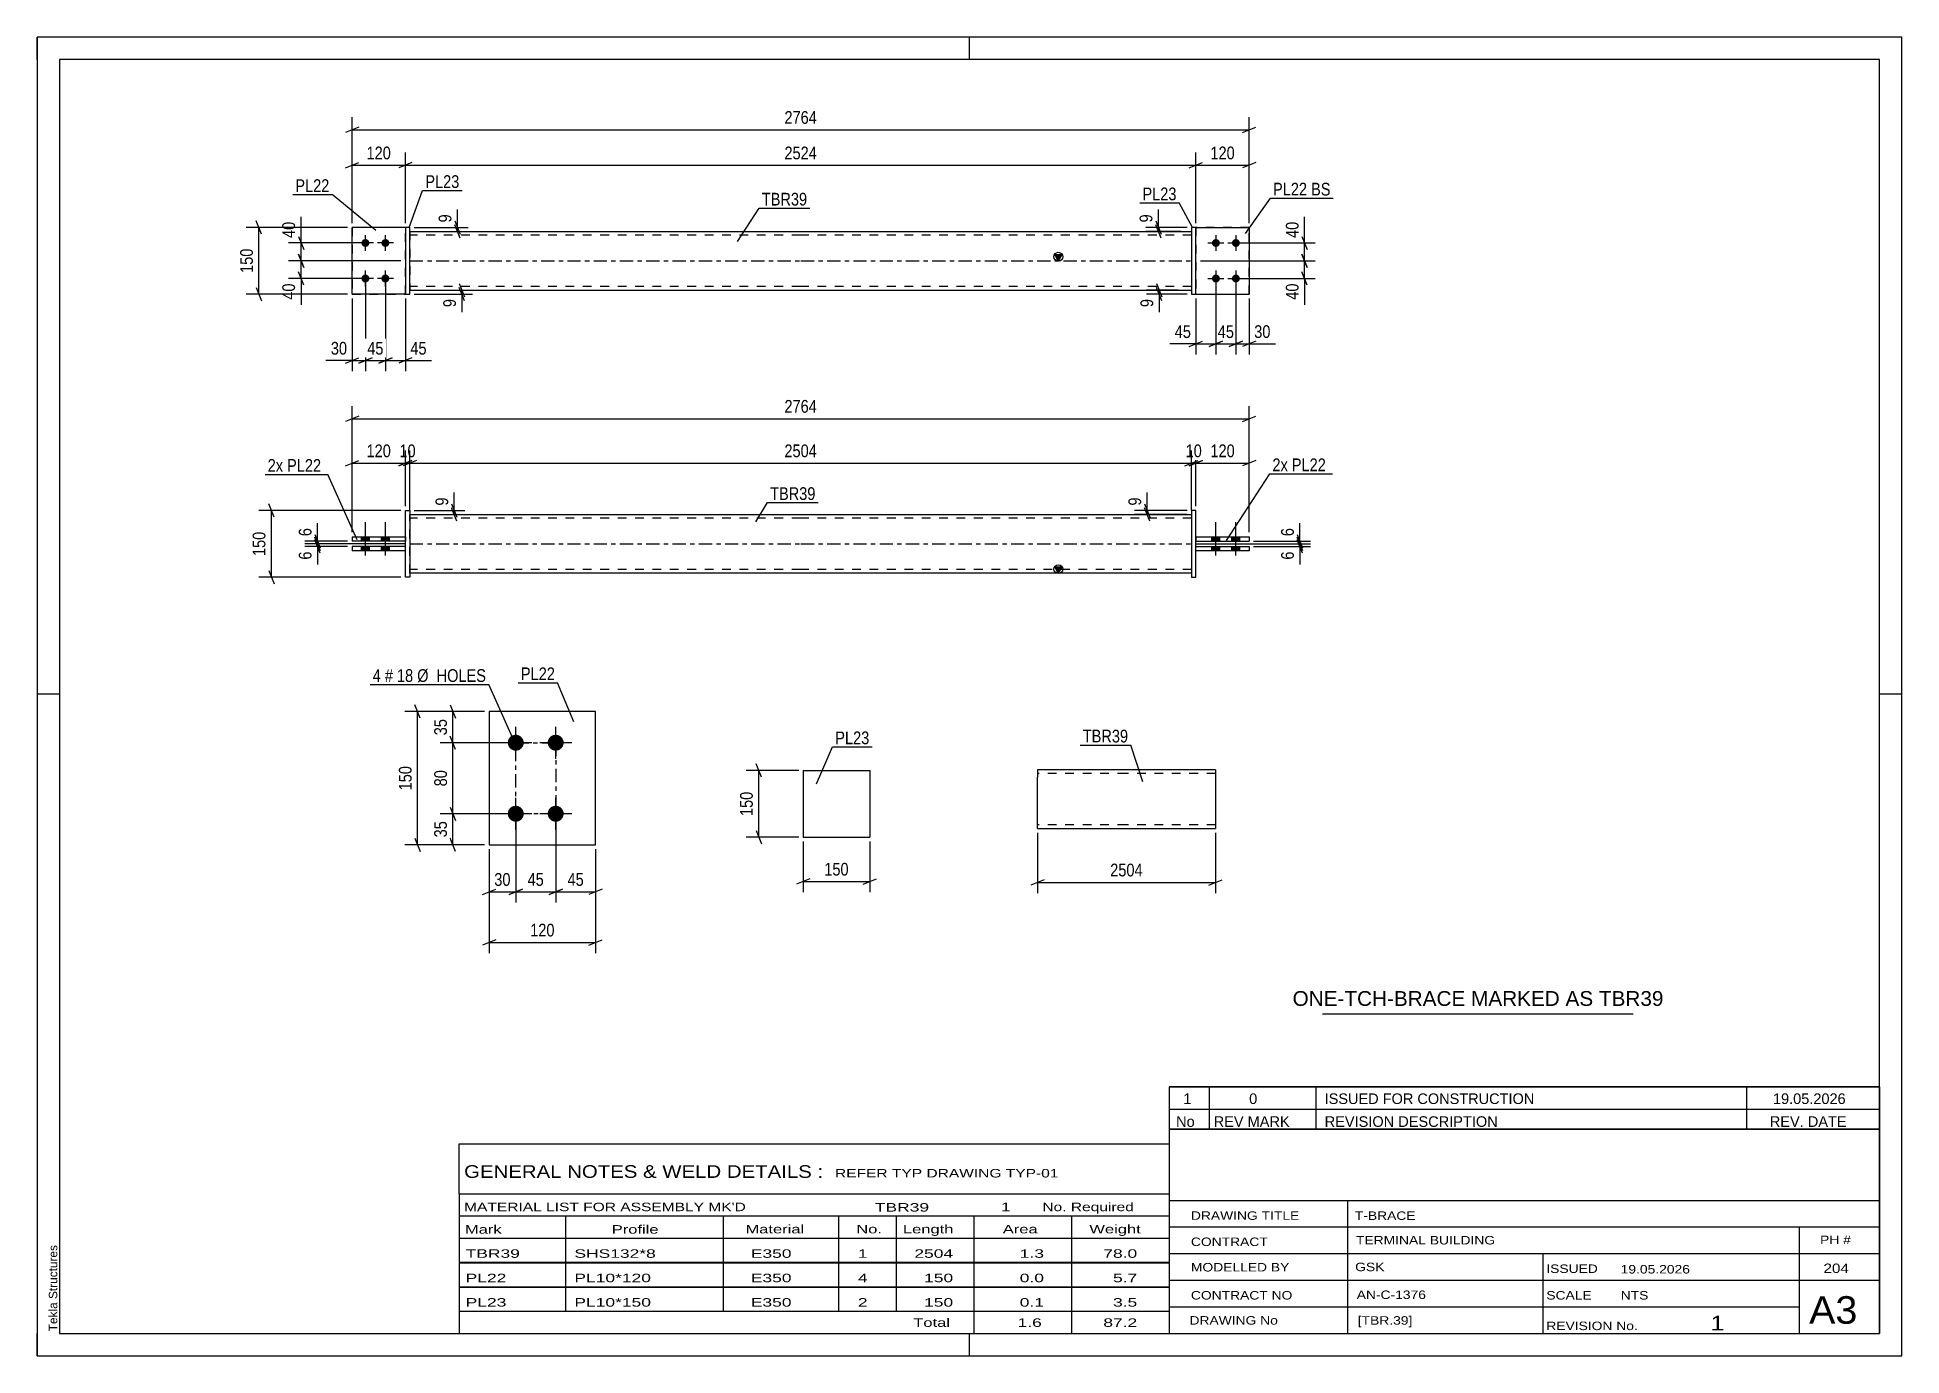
# Model space of a CAD drawing. Header units: millimetres. Extents: x 0 to 420, y 0 to 297.
import ezdxf

# ---------------------------------------------------------------- set-up
doc = ezdxf.new("R2010")
doc.units = ezdxf.units.MM
doc.linetypes.add('DXK_LINE_DOT2', pattern=[3.9198, 1.9599, -1.9599])
doc.linetypes.add('DXK_LINE_DOT3', pattern=[5.9187, 2.979, -0.9799, 0.9799, -0.9799])
doc.styles.add('Arial', font='arial.ttf', dxfattribs={"height": 0.2})
doc.styles.add('Arial Narrow', font='ARIALN.TTF', dxfattribs={"height": 0.2})

# ---------------------------------------------------------------- blocks, each defined once
blk = doc.blocks.new('Unknown-489683346-5569')
at = {"color": 7, "linetype": 'Continuous'}
blk.add_line((289.5, 77.05), (359.5, 77.05), dxfattribs=at)
at = {"color": 7, "style": 'Arial'}
blk.add_text('ONE-TCH-BRACE MARKED AS TBR39', height=3.3428, dxfattribs=at).set_placement((282.78, 78.8))
blk = doc.blocks.new('Unknown-489683346-1162')
at = {"color": 5, "linetype": 'Continuous'}
for p, q in [((420, 297), (0, 297)), ((0, 297), (0, 0)), ((0, 292), (0, 297)), ((210, 292), (210, 297)), ((420, 0), (420, 297)), ((415, 292), (5, 292)), ((5, 292), (5, 5)), ((415, 5), (415, 292)), ((5, 149), (0, 149)), ((420, 149), (415, 149)), ((0, 0), (0, 5)), ((5, 5), (415, 5)), ((210, 0), (210, 5)), ((0, 0), (420, 0))]:
    blk.add_line(p, q, dxfattribs=at)
at = {"color": 174, "linetype": 'Continuous', "style": 'Arial'}
blk.add_text('Tekla Structures', height=1.9102, rotation=90, dxfattribs=at).set_placement((4.5, 5.5))
blk = doc.blocks.new('Unknown-489683346-5566')
at = {"color": 7, "linetype": 'Continuous'}
for p, q in [((255, 51.05), (255, 5)), ((255, 51.05), (415, 51.05)), ((415, 51), (415, 5)), ((255, 35), (415, 35)), ((295.14, 35), (295.14, 5)), ((255, 29), (415, 29)), ((397, 5.05), (397, 28.9)), ((255, 23), (415, 23)), ((339.14, 23), (339.14, 5)), ((255, 17), (415, 17)), ((255, 11), (397, 11)), ((255, 5), (415, 5))]:
    blk.add_line(p, q, dxfattribs=at)
at = {"color": 7, "style": 'Arial Narrow'}
for s, height, width, p in [('DRAWING TITLE', 1.9089, 1.425378, (259.88, 30.61)), ('T-BRACE', 1.909, 1.425378, (296.81, 30.59)), ('CONTRACT', 1.909, 1.425378, (259.88, 24.71)), ('TERMINAL BUILDING', 1.9089, 1.425378, (297.06, 25.07)), ('MODELLED BY', 1.9089, 1.425378, (259.88, 18.98)), ('GSK', 1.909, 1.425378, (296.88, 19.04)), ('ISSUED', 1.909, 1.425378, (339.94, 18.64)), ('19.05.2026', 1.909, 1.425378, (356.69, 18.52)), ('CONTRACT NO', 1.9089, 1.425378, (259.88, 12.66)), ('AN-C-1376', 1.909, 1.425378, (297.23, 12.78)), ('SCALE', 1.909, 1.425378, (339.94, 12.65)), ('A3', 6.204, 1.25, (399.14, 7.2)), ('DRAWING No', 1.909, 1.425378, (259.56, 7)), ('[TBR.39]', 1.909, 1.425378, (297.46, 6.99)), ('1', 3.34, 1.5, (376.91, 5.68)), ('REVISION No.', 1.9089, 1.425378, (339.94, 5.77))]:
    blk.add_text(s, height=height, dxfattribs=dict(at, width=width)).set_placement(p)
at = {"color": 7, "linetype": 'Continuous', "style": 'Arial Narrow'}
for s, height, width, p in [('PH #', 1.909, 1.43, (401.6, 25.15)), ('204', 2.1, 1.43, (402.37, 18.65)), ('NTS', 1.909, 1.425378, (356.7, 12.65))]:
    blk.add_text(s, height=height, dxfattribs=dict(at, width=width)).set_placement(p)
blk = doc.blocks.new('Unknown-489683346-5567')
at = {"color": 7, "linetype": 'Continuous'}
for p, q in [((95, 47.75), (255, 47.75)), ((95, 36.5), (95, 47.75)), ((255, 47.75), (255, 36.5)), ((95, 36.5), (255, 36.5)), ((95, 36.5), (95, 31.5)), ((255, 36.5), (255, 31.5)), ((95, 31.5), (255, 31.5)), ((95, 31.5), (95, 26.5)), ((119, 31.5), (119, 26.5)), ((154.5, 31.5), (154.5, 26.5)), ((180.5, 31.5), (180.5, 26.5)), ((193.5, 31.5), (193.5, 26.5)), ((211, 31.5), (211, 26.5)), ((233, 31.5), (233, 26.5)), ((255, 31.5), (255, 26.5)), ((95, 26.5), (255, 26.5)), ((95, 26.45), (95, 21.05)), ((95, 26.45), (255, 26.45)), ((119, 26.5), (119, 21)), ((154.5, 26.5), (154.5, 21)), ((180.5, 26.5), (180.5, 21)), ((193.5, 26.5), (193.5, 21)), ((211, 26.5), (211, 21)), ((233, 26.5), (233, 21)), ((255, 26.45), (255, 21.05)), ((95, 21.05), (255, 21.05)), ((119, 21), (119, 15.5)), ((154.5, 21), (154.5, 15.5)), ((180.5, 21), (180.5, 15.5)), ((193.5, 21), (193.5, 15.5)), ((211, 21), (211, 15.5)), ((233, 21), (233, 15.5)), ((95, 20.95), (95, 15.55)), ((95, 20.95), (255, 20.95)), ((255, 20.95), (255, 15.55)), ((95, 15.55), (255, 15.55)), ((95, 15.45), (95, 10.05)), ((95, 15.45), (255, 15.45)), ((119, 15.5), (119, 10)), ((154.5, 15.5), (154.5, 10)), ((180.5, 15.5), (180.5, 10)), ((193.5, 15.5), (193.5, 10)), ((211, 15.5), (211, 10)), ((233, 15.5), (233, 10)), ((255, 15.45), (255, 10.05)), ((95, 10.05), (255, 10.05)), ((95, 10), (255, 10)), ((95, 10), (95, 5)), ((211, 10), (211, 5)), ((233, 10), (233, 5)), ((255, 10), (255, 5)), ((95, 5), (255, 5))]:
    blk.add_line(p, q, dxfattribs=at)
at = {"color": 7, "style": 'Arial Narrow'}
for s, height, width, p in [('GENERAL NOTES & WELD DETAILS :', 2.8633, 1.4, (96.15, 40.06)), ('REFER TYP DRAWING TYP-01', 1.9089, 1.6, (179.7, 40.16)), ("MATERIAL LIST FOR ASSEMBLY MK'D", 1.9089, 1.6, (96.15, 32.56)), ('TBR39', 1.909, 1.794707, (188.68, 32.47)), ('1', 1.91, 1.794707, (217.08, 32.56)), ('No. Required', 1.9089, 1.6, (226.41, 32.56)), ('Mark', 1.909, 1.7, (96.34, 27.5)), ('Profile', 1.909, 1.7, (129.41, 27.5)), ('Material', 1.909, 1.7, (159.54, 27.56)), ('No.', 1.909, 1.7, (184.5, 27.56)), ('Length', 1.909, 1.7, (195, 27.56)), ('Area', 1.909, 1.7, (217.5, 27.56)), ('Weight', 1.909, 1.7, (237, 27.56))]:
    blk.add_text(s, height=height, dxfattribs=dict(at, width=width)).set_placement(p)
at = {"color": 7, "linetype": 'Continuous', "style": 'Arial Narrow'}
for s, height, width, p in [('TBR39', 1.909, 1.794707, (96.5, 22.06)), ('SHS132*8', 1.909, 1.794707, (121, 22.06)), ('E350', 1.909, 1.794707, (160.74, 22.06)), ('1', 1.91, 1.794707, (184.86, 22.06)), ('2504', 1.909, 1.794707, (197.58, 22.06)), ('1.3', 1.909, 1.794707, (221.32, 22.06)), ('78.0', 1.909, 1.794707, (240.14, 22.06)), ('PL22', 1.909, 1.794707, (96.5, 16.56)), ('PL10*120', 1.909, 1.794707, (121, 16.56)), ('E350', 1.909, 1.794707, (160.74, 16.56)), ('4', 1.91, 1.794707, (184.86, 16.56)), ('150', 1.909, 1.794707, (199.77, 16.56)), ('0.0', 1.909, 1.794707, (221.32, 16.56)), ('5.7', 1.909, 1.794707, (242.33, 16.56)), ('PL23', 1.909, 1.794707, (96.5, 11.06)), ('PL10*150', 1.909, 1.794707, (121, 11.06)), ('E350', 1.909, 1.794707, (160.74, 11.06)), ('2', 1.91, 1.794707, (184.86, 11.06)), ('150', 1.909, 1.794707, (199.77, 11.06)), ('0.1', 1.909, 1.794707, (221.32, 11.06)), ('3.5', 1.909, 1.794707, (242.33, 11.06)), ('Total', 1.909, 1.7, (197.33, 6.5)), ('1.6', 1.909, 1.794707, (220.83, 6.5)), ('87.2', 1.909, 1.794707, (240.14, 6.5))]:
    blk.add_text(s, height=height, dxfattribs=dict(at, width=width)).set_placement(p)
blk = doc.blocks.new('Unknown-489683346-5568')
at = {"color": 7, "linetype": 'Continuous'}
for p, q in [((255, 60.55), (415, 60.55)), ((415, 60.55), (255, 60.55)), ((255, 60.55), (255, 55.55)), ((264, 60.55), (264, 55.55)), ((288, 60.55), (288, 55.55)), ((385, 60.55), (385, 55.55)), ((415, 60.55), (415, 55.55)), ((255, 55.55), (415, 55.55)), ((255, 55.55), (255, 51.05)), ((255, 55.55), (415, 55.55)), ((264, 55.55), (264, 51.05)), ((288, 55.55), (288, 51.05)), ((385, 55.55), (385, 51.05)), ((415, 55.55), (415, 51.05)), ((415, 51.05), (255, 51.05))]:
    blk.add_line(p, q, dxfattribs=at)
at = {"color": 7, "linetype": 'Continuous', "style": 'Arial Narrow'}
for s, height, width, p in [('1', 2.39, 1.196471, (258.16, 56.7)), ('0', 2.39, 1.196471, (273, 56.7)), ('ISSUED FOR CONSTRUCTION', 2.3861, 1.196471, (290, 56.7)), ('19.05.2026', 2.386, 1.196471, (391, 56.7)), ('No', 2.386, 1.2, (256.54, 51.55)), ('REV MARK', 2.386, 1.2, (265, 51.55)), ('REVISION DESCRIPTION', 2.3861, 1.2, (290, 51.55)), ('REV. DATE', 2.386, 1.2, (390.28, 51.55))]:
    blk.add_text(s, height=height, dxfattribs=dict(at, width=width)).set_placement(p)
blk = doc.blocks.new('Part-489683346-1609 - 1399')
at = {"color": 2, "linetype": 'Continuous'}
for p, q in [((261.01, 190.39), (260.01, 190.39)), ((260.01, 190.39), (260.01, 175.39)), ((261.01, 175.39), (261.01, 190.39)), ((260.01, 175.39), (261.01, 175.39))]:
    blk.add_line(p, q, dxfattribs=at)
blk = doc.blocks.new('Part-489683346-1611 - 1399')
at = {"color": 2, "linetype": 'Continuous'}
for p, q in [((70.91, 184.49), (82.91, 184.49)), ((70.91, 184.49), (70.91, 183.49)), ((82.91, 183.49), (70.91, 183.49)), ((82.91, 184.49), (82.91, 183.49))]:
    blk.add_line(p, q, dxfattribs=at)
blk = doc.blocks.new('Part-489683346-1427 - 1399')
at = {"linetype": 'Continuous'}
blk.add_hatch(color=2, dxfattribs=at).paths.add_polyline_path([(230.01, 176.29), (229.21, 177.69), (230.81, 177.69)])
at = {"color": 2, "linetype": 'Continuous'}
for p, q in [((83.91, 189.49), (171.91, 189.49)), ((172.01, 189.49), (260.01, 189.49)), ((230.01, 176.29), (229.21, 177.69)), ((229.21, 177.69), (230.81, 177.69)), ((230.81, 177.69), (230.01, 176.29)), ((171.91, 176.29), (83.91, 176.29)), ((260.01, 176.29), (172.01, 176.29))]:
    blk.add_line(p, q, dxfattribs=at)
at = {"color": 7, "linetype": 'DXK_LINE_DOT2'}
for p, q in [((83.91, 176.29), (83.91, 189.49)), ((260.01, 189.49), (260.01, 176.29)), ((171.91, 188.69), (83.91, 188.69)), ((260.01, 188.69), (172.01, 188.69)), ((171.91, 177.09), (83.91, 177.09)), ((260.01, 177.09), (172.01, 177.09))]:
    blk.add_line(p, q, dxfattribs=at)
at = {"color": 7, "linetype": 'DXK_LINE_DOT3'}
for p, q in [((83.91, 182.89), (171.91, 182.89)), ((172.01, 182.89), (260.01, 182.89))]:
    blk.add_line(p, q, dxfattribs=at)
at = {"color": 2, "linetype": 'Continuous'}
blk.add_circle((230.01, 177.19), 1, dxfattribs=at)
blk = doc.blocks.new('Part-489683346-1607 - 1399')
at = {"color": 2, "linetype": 'Continuous'}
for p, q in [((261.01, 181.29), (261.01, 182.29)), ((261.01, 182.29), (273.01, 182.29)), ((273.01, 181.29), (261.01, 181.29)), ((273.01, 182.29), (273.01, 181.29))]:
    blk.add_line(p, q, dxfattribs=at)
blk = doc.blocks.new('Part-489683346-1608 - 1399')
at = {"color": 2, "linetype": 'Continuous'}
for p, q in [((261.01, 184.49), (261.01, 183.49)), ((261.01, 184.49), (273.01, 184.49)), ((261.01, 183.49), (273.01, 183.49)), ((273.01, 184.49), (273.01, 183.49))]:
    blk.add_line(p, q, dxfattribs=at)
blk = doc.blocks.new('Part-489683346-1610 - 1399')
at = {"color": 2, "linetype": 'Continuous'}
for p, q in [((82.91, 182.29), (70.91, 182.29)), ((70.91, 182.29), (70.91, 181.29)), ((82.91, 181.29), (70.91, 181.29)), ((82.91, 181.29), (82.91, 182.29))]:
    blk.add_line(p, q, dxfattribs=at)
blk = doc.blocks.new('Part-489683346-1612 - 1399')
at = {"color": 2, "linetype": 'Continuous'}
for p, q in [((82.91, 190.39), (83.91, 190.39)), ((82.91, 175.39), (82.91, 190.39)), ((83.91, 190.39), (83.91, 175.39)), ((83.91, 175.39), (82.91, 175.39))]:
    blk.add_line(p, q, dxfattribs=at)
blk = doc.blocks.new('Bolt-489683346-1613 - 1399')
at = {"linetype": 'Continuous'}
for points in [[(266.41, 184.49), (264.61, 184.49), (264.61, 183.49), (266.41, 183.49)], [(266.41, 184.49), (264.61, 184.49), (264.61, 183.49), (266.41, 183.49)], [(266.41, 182.29), (264.61, 182.29), (264.61, 181.29), (266.41, 181.29)], [(266.41, 182.29), (264.61, 182.29), (264.61, 181.29), (266.41, 181.29)], [(270.91, 184.49), (269.11, 184.49), (269.11, 183.49), (270.91, 183.49)], [(270.91, 184.49), (269.11, 184.49), (269.11, 183.49), (270.91, 183.49)], [(270.91, 182.29), (269.11, 182.29), (269.11, 181.29), (270.91, 181.29)], [(270.91, 182.29), (269.11, 182.29), (269.11, 181.29), (270.91, 181.29)]]:
    blk.add_hatch(color=1, dxfattribs=at).paths.add_polyline_path(points)
at = {"color": 1, "linetype": 'Continuous'}
for p, q in [((265.51, 180.29), (265.51, 187.79)), ((265.51, 180.29), (265.51, 187.79)), ((270.01, 180.29), (270.01, 187.79)), ((270.01, 180.29), (270.01, 187.79)), ((264.61, 183.49), (264.61, 184.49)), ((264.61, 183.49), (264.61, 184.49)), ((264.61, 181.29), (264.61, 182.29)), ((264.61, 181.29), (264.61, 182.29)), ((266.41, 183.49), (266.41, 184.49)), ((266.41, 183.49), (266.41, 184.49)), ((266.41, 181.29), (266.41, 182.29)), ((266.41, 181.29), (266.41, 182.29)), ((269.11, 183.49), (269.11, 184.49)), ((269.11, 183.49), (269.11, 184.49)), ((269.11, 181.29), (269.11, 182.29)), ((269.11, 181.29), (269.11, 182.29)), ((270.91, 183.49), (270.91, 184.49)), ((270.91, 183.49), (270.91, 184.49)), ((270.91, 181.29), (270.91, 182.29)), ((270.91, 181.29), (270.91, 182.29))]:
    blk.add_line(p, q, dxfattribs=at)
blk = doc.blocks.new('Bolt-489683346-1615 - 1399')
at = {"linetype": 'Continuous'}
for points in [[(73.01, 183.49), (74.81, 183.49), (74.81, 184.49), (73.01, 184.49)], [(73.01, 183.49), (74.81, 183.49), (74.81, 184.49), (73.01, 184.49)], [(73.01, 181.29), (74.81, 181.29), (74.81, 182.29), (73.01, 182.29)], [(73.01, 181.29), (74.81, 181.29), (74.81, 182.29), (73.01, 182.29)], [(77.51, 183.49), (79.31, 183.49), (79.31, 184.49), (77.51, 184.49)], [(77.51, 183.49), (79.31, 183.49), (79.31, 184.49), (77.51, 184.49)], [(77.51, 181.29), (79.31, 181.29), (79.31, 182.29), (77.51, 182.29)], [(77.51, 181.29), (79.31, 181.29), (79.31, 182.29), (77.51, 182.29)]]:
    blk.add_hatch(color=1, dxfattribs=at).paths.add_polyline_path(points)
at = {"color": 1, "linetype": 'Continuous'}
for p, q in [((73.91, 180.29), (73.91, 187.79)), ((73.91, 180.29), (73.91, 187.79)), ((78.41, 180.29), (78.41, 187.79)), ((78.41, 180.29), (78.41, 187.79)), ((73.01, 183.49), (73.01, 184.49)), ((73.01, 183.49), (73.01, 184.49)), ((73.01, 181.29), (73.01, 182.29)), ((73.01, 181.29), (73.01, 182.29)), ((74.81, 183.49), (74.81, 184.49)), ((74.81, 183.49), (74.81, 184.49)), ((74.81, 181.29), (74.81, 182.29)), ((74.81, 181.29), (74.81, 182.29)), ((77.51, 183.49), (77.51, 184.49)), ((77.51, 183.49), (77.51, 184.49)), ((77.51, 181.29), (77.51, 182.29)), ((77.51, 181.29), (77.51, 182.29)), ((79.31, 183.49), (79.31, 184.49)), ((79.31, 183.49), (79.31, 184.49)), ((79.31, 181.29), (79.31, 182.29)), ((79.31, 181.29), (79.31, 182.29))]:
    blk.add_line(p, q, dxfattribs=at)
blk = doc.blocks.new('Part-489683346-1795 - 1586')
at = {"color": 2, "linetype": 'Continuous'}
for p, q in [((261.01, 254.16), (273.01, 254.16)), ((273.01, 254.16), (273.01, 239.16)), ((261.01, 239.16), (273.01, 239.16))]:
    blk.add_line(p, q, dxfattribs=at)
at = {"color": 7, "linetype": 'DXK_LINE_DOT2'}
blk.add_line((261.01, 254.16), (261.01, 239.16), dxfattribs=at)
blk = doc.blocks.new('Part-489683346-1592 - 1586')
at = {"linetype": 'Continuous'}
blk.add_hatch(color=2, dxfattribs=at).paths.add_polyline_path([(230.01, 246.66), (229.21, 248.06), (230.81, 248.06)])
at = {"color": 2, "linetype": 'Continuous'}
for p, q in [((83.91, 253.26), (171.91, 253.26)), ((172.01, 253.26), (260.01, 253.26)), ((230.01, 246.66), (229.21, 248.06)), ((229.21, 248.06), (230.81, 248.06)), ((230.81, 248.06), (230.01, 246.66)), ((83.91, 240.06), (171.91, 240.06)), ((172.01, 240.06), (260.01, 240.06))]:
    blk.add_line(p, q, dxfattribs=at)
at = {"color": 7, "linetype": 'DXK_LINE_DOT2'}
for p, q in [((83.91, 253.26), (83.91, 240.06)), ((171.91, 252.46), (83.91, 252.46)), ((260.01, 252.46), (172.01, 252.46)), ((260.01, 253.26), (260.01, 240.06)), ((171.91, 240.86), (83.91, 240.86)), ((260.01, 240.86), (172.01, 240.86))]:
    blk.add_line(p, q, dxfattribs=at)
at = {"color": 7, "linetype": 'DXK_LINE_DOT3'}
for p, q in [((83.91, 246.66), (171.91, 246.66)), ((172.01, 246.66), (260.01, 246.66))]:
    blk.add_line(p, q, dxfattribs=at)
at = {"color": 2, "linetype": 'Continuous'}
blk.add_circle((230.01, 247.56), 1, dxfattribs=at)
blk = doc.blocks.new('Part-489683346-1799 - 1586')
at = {"color": 2, "linetype": 'Continuous'}
for p, q in [((83.91, 254.16), (82.91, 254.16)), ((82.91, 254.16), (82.91, 239.16)), ((83.91, 239.16), (83.91, 254.16)), ((82.91, 239.16), (83.91, 239.16))]:
    blk.add_line(p, q, dxfattribs=at)
blk = doc.blocks.new('Part-489683346-1794 - 1586')
at = {"color": 7, "linetype": 'DXK_LINE_DOT2'}
for p, q in [((273.01, 254.16), (261.01, 254.16)), ((261.01, 254.16), (261.01, 239.16)), ((273.01, 239.16), (273.01, 254.16)), ((261.01, 239.16), (273.01, 239.16))]:
    blk.add_line(p, q, dxfattribs=at)
blk = doc.blocks.new('Part-489683346-1796 - 1586')
at = {"color": 2, "linetype": 'Continuous'}
for p, q in [((261.01, 254.16), (260.01, 254.16)), ((260.01, 254.16), (260.01, 239.16)), ((261.01, 239.16), (261.01, 254.16)), ((260.01, 239.16), (261.01, 239.16))]:
    blk.add_line(p, q, dxfattribs=at)
blk = doc.blocks.new('Part-489683346-1797 - 1586')
at = {"color": 7, "linetype": 'DXK_LINE_DOT2'}
for p, q in [((82.91, 254.16), (70.91, 254.16)), ((70.91, 254.16), (70.91, 239.16)), ((82.91, 239.16), (82.91, 254.16)), ((70.91, 239.16), (82.91, 239.16))]:
    blk.add_line(p, q, dxfattribs=at)
blk = doc.blocks.new('Part-489683346-1798 - 1586')
at = {"color": 2, "linetype": 'Continuous'}
for p, q in [((82.91, 254.16), (70.91, 254.16)), ((70.91, 239.16), (70.91, 254.16)), ((82.91, 239.16), (70.91, 239.16))]:
    blk.add_line(p, q, dxfattribs=at)
at = {"color": 7, "linetype": 'DXK_LINE_DOT2'}
blk.add_line((82.91, 239.16), (82.91, 254.16), dxfattribs=at)
blk = doc.blocks.new('Bolt-489683346-1800 - 1586')
at = {"linetype": 'Continuous'}
for points in [[(265.51, 251.56, -1), (265.51, 249.76, -1)], [(270.01, 251.56, -1), (270.01, 249.76, -1)], [(265.51, 243.56, -1), (265.51, 241.76, -1)], [(270.01, 243.56, -1), (270.01, 241.76, -1)]]:
    blk.add_hatch(color=1, dxfattribs=at).paths.add_polyline_path(points)
at = {"color": 1, "linetype": 'Continuous'}
for p, q in [((265.51, 252.46), (265.51, 248.86)), ((270.01, 252.46), (270.01, 248.86)), ((263.71, 250.66), (267.31, 250.66)), ((268.21, 250.66), (271.81, 250.66)), ((265.51, 244.46), (265.51, 240.86)), ((270.01, 244.46), (270.01, 240.86)), ((263.71, 242.66), (267.31, 242.66)), ((268.21, 242.66), (271.81, 242.66))]:
    blk.add_line(p, q, dxfattribs=at)
blk = doc.blocks.new('Bolt-489683346-1802 - 1586')
at = {"linetype": 'Continuous'}
for points in [[(73.91, 249.76, -1), (73.91, 251.56, -1)], [(78.41, 249.76, -1), (78.41, 251.56, -1)], [(73.91, 241.76, -1), (73.91, 243.56, -1)], [(78.41, 241.76, -1), (78.41, 243.56, -1)]]:
    blk.add_hatch(color=1, dxfattribs=at).paths.add_polyline_path(points)
at = {"color": 1, "linetype": 'Continuous'}
for p, q in [((73.91, 248.86), (73.91, 252.46)), ((78.41, 248.86), (78.41, 252.46)), ((75.71, 250.66), (72.11, 250.66)), ((80.21, 250.66), (76.61, 250.66)), ((73.91, 240.86), (73.91, 244.46)), ((78.41, 240.86), (78.41, 244.46)), ((75.71, 242.66), (72.11, 242.66)), ((80.21, 242.66), (76.61, 242.66))]:
    blk.add_line(p, q, dxfattribs=at)
blk = doc.blocks.new('Part-489683346-3190 - 3189')
at = {"color": 2, "linetype": 'Continuous'}
for p, q in [((225.3, 131.96), (225.3, 130.36)), ((245.3, 131.96), (225.3, 131.96)), ((225.3, 118.76), (225.3, 130.36)), ((265.4, 131.96), (245.4, 131.96)), ((265.4, 131.96), (265.4, 130.36)), ((265.4, 130.36), (265.4, 118.76)), ((225.3, 118.76), (245.3, 118.76)), ((245.4, 118.76), (265.4, 118.76))]:
    blk.add_line(p, q, dxfattribs=at)
at = {"color": 7, "linetype": 'DXK_LINE_DOT2'}
for p, q in [((245.3, 131.16), (225.3, 131.16)), ((265.4, 131.16), (245.4, 131.16)), ((225.3, 119.56), (225.3, 119.62)), ((245.3, 119.56), (225.3, 119.56)), ((265.4, 119.56), (245.4, 119.56)), ((265.4, 119.56), (265.4, 119.62))]:
    blk.add_line(p, q, dxfattribs=at)
blk = doc.blocks.new('Part-489683346-3110 - 3109')
at = {"color": 2, "linetype": 'Continuous'}
for p, q in [((125.78, 145.09), (101.78, 145.09)), ((101.78, 145.09), (101.78, 115.09)), ((125.78, 115.09), (125.78, 145.09)), ((101.78, 115.09), (125.78, 115.09))]:
    blk.add_line(p, q, dxfattribs=at)
blk = doc.blocks.new('Bolt-489683346-3111 - 3109')
at = {"linetype": 'Continuous'}
for points in [[(107.78, 136.29, -1), (107.78, 139.89, -1)], [(116.78, 136.29, -1), (116.78, 139.89, -1)], [(107.78, 120.29, -1), (107.78, 123.89, -1)], [(116.78, 120.29, -1), (116.78, 123.89, -1)]]:
    blk.add_hatch(color=1, dxfattribs=at).paths.add_polyline_path(points)
at = {"color": 1, "linetype": 'Continuous'}
for p, q in [((107.78, 134.49), (107.78, 141.69)), ((116.78, 134.49), (116.78, 141.69)), ((111.38, 138.09), (104.18, 138.09)), ((120.38, 138.09), (113.18, 138.09)), ((111.38, 122.09), (104.18, 122.09)), ((107.78, 118.49), (107.78, 125.69)), ((120.38, 122.09), (113.18, 122.09)), ((116.78, 118.49), (116.78, 125.69))]:
    blk.add_line(p, q, dxfattribs=at)
blk = doc.blocks.new('Part-489683346-3174 - 3173')
at = {"color": 2, "linetype": 'Continuous'}
for p, q in [((172.53, 131.81), (187.53, 131.81)), ((172.53, 131.81), (172.53, 116.81)), ((187.53, 131.81), (187.53, 116.81)), ((172.53, 116.81), (187.53, 116.81))]:
    blk.add_line(p, q, dxfattribs=at)
blk = doc.blocks.new('Rectangle-489683346-3730 - 3109')
at = {"color": 1, "linetype": 'DXK_LINE_DOT3'}
blk.add_lwpolyline([(107.78, 138.09), (116.78, 138.09), (116.78, 122.09), (107.78, 122.09), (107.78, 138.09)], close=True, dxfattribs=at)
blk = doc.blocks.new('StraightDimension-489683346-2663 - 1399')
at = {"color": 7, "linetype": 'Continuous'}
for p, q in [((81.41, 200.46), (84.41, 201.66)), ((85.41, 201.66), (82.41, 200.46)), ((82.91, 191.39), (82.91, 203.91)), ((83.91, 190.49), (83.91, 203.91)), ((82.91, 201.06), (83.91, 201.06))]:
    blk.add_line(p, q, dxfattribs=at)
at = {"color": 0}
blk.add_wipeout([(85.84, 201.81), (85.84, 206.01), (80.98, 206.01), (80.98, 201.81)], dxfattribs=at)
at = {"color": 3, "style": 'Arial Narrow'}
blk.add_text('10', height=2.863, dxfattribs=at).set_placement((81.58, 202.41))
blk = doc.blocks.new('StraightDimension-489683346-4406 - 1399')
at = {"color": 7, "linetype": 'Continuous'}
for p, q in [((84.91, 190.39), (96.31, 190.39)), ((84.91, 189.49), (96.31, 189.49)), ((93.31, 191.89), (94.51, 188.89)), ((94.51, 187.99), (93.31, 190.99)), ((93.91, 189.49), (93.91, 190.39))]:
    blk.add_line(p, q, dxfattribs=at)
at = {"color": 0}
blk.add_wipeout([(93.16, 193.94), (88.96, 193.94), (88.96, 190.91), (93.16, 190.91)], dxfattribs=at)
at = {"color": 7, "linetype": 'Continuous'}
blk.add_line((93.91, 190.39), (93.91, 194.46), dxfattribs=at)
blk.add_line((93.91, 190.39), (93.91, 194.46), dxfattribs=at)
at = {"color": 3, "style": 'Arial Narrow'}
blk.add_text('9', height=2.86, rotation=90.0002, dxfattribs=at).set_placement((92.56, 191.51))
blk = doc.blocks.new('StraightDimension-489683346-4416 - 1399')
at = {"color": 7, "linetype": 'Continuous'}
for p, q in [((62.51, 184.99), (63.71, 181.99)), ((69.91, 183.49), (60.26, 183.49)), ((82.91, 182.89), (60.26, 182.89)), ((63.71, 181.39), (62.51, 184.39)), ((63.11, 182.89), (63.11, 183.49))]:
    blk.add_line(p, q, dxfattribs=at)
at = {"color": 0}
blk.add_wipeout([(62.36, 187.04), (58.16, 187.04), (58.16, 184.01), (62.36, 184.01)], dxfattribs=at)
at = {"color": 7, "linetype": 'Continuous'}
blk.add_line((63.11, 183.49), (63.11, 187.56), dxfattribs=at)
blk.add_line((63.11, 183.49), (63.11, 187.56), dxfattribs=at)
at = {"color": 3, "style": 'Arial Narrow'}
blk.add_text('6', height=2.86, rotation=90.0002, dxfattribs=at).set_placement((61.76, 184.61))
blk = doc.blocks.new('StraightDimension-489683346-2555 - 1399')
at = {"color": 7, "linetype": 'Continuous'}
for p, q in [((72.41, 211.68), (69.41, 210.48)), ((70.91, 185.49), (70.91, 213.93)), ((70.91, 211.08), (273.01, 211.08)), ((271.51, 210.48), (274.51, 211.68)), ((273.01, 185.49), (273.01, 213.93))]:
    blk.add_line(p, q, dxfattribs=at)
at = {"color": 0}
blk.add_wipeout([(176.22, 211.83), (176.22, 216.03), (167.71, 216.03), (167.71, 211.83)], dxfattribs=at)
at = {"color": 3, "style": 'Arial Narrow'}
blk.add_text('2764', height=2.863, dxfattribs=at).set_placement((168.31, 212.43))
blk = doc.blocks.new('StraightDimension-489683346-2660 - 1399')
at = {"color": 7, "linetype": 'Continuous'}
for p, q in [((259.51, 200.46), (262.51, 201.66)), ((261.01, 191.39), (261.01, 203.91)), ((274.51, 201.66), (271.51, 200.46)), ((273.01, 185.49), (273.01, 203.91)), ((261.01, 201.06), (273.01, 201.06))]:
    blk.add_line(p, q, dxfattribs=at)
at = {"color": 0}
blk.add_wipeout([(270.35, 201.81), (270.35, 206.01), (263.67, 206.01), (263.67, 201.81)], dxfattribs=at)
at = {"color": 3, "style": 'Arial Narrow'}
blk.add_text('120', height=2.863, dxfattribs=at).set_placement((264.27, 202.41))
blk = doc.blocks.new('StraightDimension-489683346-2661 - 1399')
at = {"color": 7, "linetype": 'Continuous'}
for p, q in [((258.51, 200.46), (261.51, 201.66)), ((262.51, 201.66), (259.51, 200.46)), ((260.01, 190.49), (260.01, 203.91)), ((261.01, 191.39), (261.01, 203.91)), ((260.01, 201.06), (261.01, 201.06))]:
    blk.add_line(p, q, dxfattribs=at)
at = {"color": 0}
blk.add_wipeout([(262.94, 201.81), (262.94, 206.01), (258.08, 206.01), (258.08, 201.81)], dxfattribs=at)
at = {"color": 3, "style": 'Arial Narrow'}
blk.add_text('10', height=2.863, dxfattribs=at).set_placement((258.68, 202.41))
blk = doc.blocks.new('StraightDimension-489683346-2662 - 1399')
at = {"color": 7, "linetype": 'Continuous'}
for p, q in [((85.41, 201.66), (82.41, 200.46)), ((83.91, 190.49), (83.91, 203.91)), ((258.51, 200.46), (261.51, 201.66)), ((260.01, 190.49), (260.01, 203.91)), ((83.91, 201.06), (260.01, 201.06))]:
    blk.add_line(p, q, dxfattribs=at)
at = {"color": 0}
blk.add_wipeout([(176.22, 201.81), (176.22, 206.01), (167.71, 206.01), (167.71, 201.81)], dxfattribs=at)
at = {"color": 3, "style": 'Arial Narrow'}
blk.add_text('2504', height=2.863, dxfattribs=at).set_placement((168.31, 202.41))
blk = doc.blocks.new('StraightDimension-489683346-2664 - 1399')
at = {"color": 7, "linetype": 'Continuous'}
for p, q in [((69.41, 200.46), (72.41, 201.66)), ((70.91, 185.49), (70.91, 203.91)), ((84.41, 201.66), (81.41, 200.46)), ((82.91, 191.39), (82.91, 203.91)), ((70.91, 201.06), (82.91, 201.06))]:
    blk.add_line(p, q, dxfattribs=at)
at = {"color": 0}
blk.add_wipeout([(80.25, 201.81), (80.25, 206.01), (73.57, 206.01), (73.57, 201.81)], dxfattribs=at)
at = {"color": 3, "style": 'Arial Narrow'}
blk.add_text('120', height=2.863, dxfattribs=at).set_placement((74.17, 202.41))
blk = doc.blocks.new('StraightDimension-489683346-4363 - 1399')
at = {"color": 7, "linetype": 'Continuous'}
for p, q in [((283.81, 184.99), (285.01, 181.99)), ((261.01, 182.89), (286.81, 182.89)), ((274.01, 183.49), (286.81, 183.49)), ((285.01, 181.39), (283.81, 184.39)), ((284.41, 182.89), (284.41, 183.49))]:
    blk.add_line(p, q, dxfattribs=at)
at = {"color": 0}
blk.add_wipeout([(283.66, 187.04), (279.46, 187.04), (279.46, 184.01), (283.66, 184.01)], dxfattribs=at)
at = {"color": 7, "linetype": 'Continuous'}
blk.add_line((284.41, 183.49), (284.41, 187.56), dxfattribs=at)
blk.add_line((284.41, 183.49), (284.41, 187.56), dxfattribs=at)
at = {"color": 3, "style": 'Arial Narrow'}
blk.add_text('6', height=2.86, rotation=90.0002, dxfattribs=at).set_placement((283.06, 184.61))
blk = doc.blocks.new('StraightDimension-489683346-4364 - 1399')
at = {"color": 7, "linetype": 'Continuous'}
for p, q in [((261.01, 182.89), (286.81, 182.89)), ((274.01, 182.29), (286.81, 182.29)), ((283.81, 184.39), (285.01, 181.39)), ((285.01, 180.79), (283.81, 183.79)), ((284.41, 182.29), (284.41, 182.89))]:
    blk.add_line(p, q, dxfattribs=at)
at = {"color": 0}
blk.add_wipeout([(283.66, 181.76), (279.46, 181.76), (279.46, 178.73), (283.66, 178.73)], dxfattribs=at)
at = {"color": 7, "linetype": 'Continuous'}
blk.add_line((284.41, 182.29), (284.41, 178.21), dxfattribs=at)
blk.add_line((284.41, 182.29), (284.41, 178.21), dxfattribs=at)
at = {"color": 3, "style": 'Arial Narrow'}
blk.add_text('6', height=2.86, rotation=90.0002, dxfattribs=at).set_placement((283.06, 179.33))
blk = doc.blocks.new('StraightDimension-489683346-4396 - 1399')
at = {"color": 7, "linetype": 'Continuous'}
for p, q in [((259.01, 190.39), (247.16, 190.39)), ((259.01, 189.49), (247.16, 189.49)), ((249.41, 191.89), (250.61, 188.89)), ((250.61, 187.99), (249.41, 190.99)), ((250.01, 189.49), (250.01, 190.39))]:
    blk.add_line(p, q, dxfattribs=at)
at = {"color": 0}
blk.add_wipeout([(249.26, 193.94), (245.06, 193.94), (245.06, 190.91), (249.26, 190.91)], dxfattribs=at)
at = {"color": 7, "linetype": 'Continuous'}
blk.add_line((250.01, 190.39), (250.01, 194.46), dxfattribs=at)
blk.add_line((250.01, 190.39), (250.01, 194.46), dxfattribs=at)
at = {"color": 3, "style": 'Arial Narrow'}
blk.add_text('9', height=2.86, rotation=90.0002, dxfattribs=at).set_placement((248.66, 191.51))
blk = doc.blocks.new('StraightDimension-489683346-4417 - 1399')
at = {"color": 7, "linetype": 'Continuous'}
for p, q in [((82.91, 182.89), (60.26, 182.89)), ((69.91, 182.29), (60.26, 182.29)), ((62.51, 184.39), (63.71, 181.39)), ((63.71, 180.79), (62.51, 183.79)), ((63.11, 182.29), (63.11, 182.89))]:
    blk.add_line(p, q, dxfattribs=at)
at = {"color": 0}
blk.add_wipeout([(62.36, 181.76), (58.16, 181.76), (58.16, 178.73), (62.36, 178.73)], dxfattribs=at)
at = {"color": 7, "linetype": 'Continuous'}
blk.add_line((63.11, 182.29), (63.11, 178.21), dxfattribs=at)
blk.add_line((63.11, 182.29), (63.11, 178.21), dxfattribs=at)
at = {"color": 3, "style": 'Arial Narrow'}
blk.add_text('6', height=2.86, rotation=90.0002, dxfattribs=at).set_placement((61.76, 179.33))
blk = doc.blocks.new('StraightDimension-489683346-5122 - 1399')
at = {"color": 7, "linetype": 'Continuous'}
for p, q in [((81.91, 190.39), (49.88, 190.39)), ((53.33, 188.89), (52.13, 191.89)), ((52.73, 175.39), (52.73, 190.39)), ((52.13, 176.89), (53.33, 173.89)), ((81.91, 175.39), (49.88, 175.39))]:
    blk.add_line(p, q, dxfattribs=at)
at = {"color": 0}
blk.add_wipeout([(51.98, 186.23), (47.78, 186.23), (47.78, 179.54), (51.98, 179.54)], dxfattribs=at)
at = {"color": 3, "style": 'Arial Narrow'}
blk.add_text('150', height=2.863, rotation=90.0002, dxfattribs=at).set_placement((51.38, 180.14))
blk = doc.blocks.new('StraightDimension-489683346-4306 - 1586')
at = {"color": 7, "linetype": 'Continuous'}
for p, q in [((265.51, 241.66), (265.51, 225.51)), ((270.01, 241.66), (270.01, 225.51)), ((264.01, 227.31), (267.01, 228.51)), ((265.51, 227.91), (270.01, 227.91)), ((271.51, 228.51), (268.51, 227.31))]:
    blk.add_line(p, q, dxfattribs=at)
at = {"color": 0}
blk.add_wipeout([(270.19, 228.66), (270.19, 232.86), (265.33, 232.86), (265.33, 228.66)], dxfattribs=at)
at = {"color": 3, "style": 'Arial Narrow'}
blk.add_text('45', height=2.863, dxfattribs=at).set_placement((265.93, 229.26))
blk = doc.blocks.new('StraightDimension-489683346-4242 - 1586')
at = {"color": 7, "linetype": 'Continuous'}
for p, q in [((78.41, 241.66), (78.41, 221.76)), ((82.91, 238.16), (82.91, 221.76)), ((76.91, 223.56), (79.91, 224.76)), ((78.41, 224.16), (82.91, 224.16)), ((84.41, 224.76), (81.41, 223.56))]:
    blk.add_line(p, q, dxfattribs=at)
at = {"color": 0}
blk.add_wipeout([(88.29, 224.91), (88.29, 229.11), (83.44, 229.11), (83.44, 224.91)], dxfattribs=at)
at = {"color": 7, "linetype": 'Continuous'}
blk.add_line((82.91, 224.16), (88.82, 224.16), dxfattribs=at)
blk.add_line((82.91, 224.16), (88.82, 224.16), dxfattribs=at)
at = {"color": 3, "style": 'Arial Narrow'}
blk.add_text('45', height=2.863, dxfattribs=at).set_placement((84.04, 225.51))
blk = doc.blocks.new('StraightDimension-489683346-2870 - 1586')
at = {"color": 7, "linetype": 'Continuous'}
for p, q in [((85.18, 240.06), (98.06, 240.06)), ((95.06, 241.56), (96.26, 238.56)), ((96.26, 237.66), (95.06, 240.66)), ((95.66, 239.16), (95.66, 240.06)), ((84.91, 239.16), (98.06, 239.16))]:
    blk.add_line(p, q, dxfattribs=at)
at = {"color": 0}
blk.add_wipeout([(94.91, 238.64), (90.71, 238.64), (90.71, 235.61), (94.91, 235.61)], dxfattribs=at)
at = {"color": 7, "linetype": 'Continuous'}
blk.add_line((95.66, 239.16), (95.66, 235.08), dxfattribs=at)
blk.add_line((95.66, 239.16), (95.66, 235.08), dxfattribs=at)
at = {"color": 3, "style": 'Arial Narrow'}
blk.add_text('9', height=2.86, rotation=90.0002, dxfattribs=at).set_placement((94.31, 236.21))
blk = doc.blocks.new('StraightDimension-489683346-4169 - 1586')
at = {"color": 7, "linetype": 'Continuous'}
for p, q in [((82.91, 255.16), (82.91, 271.01)), ((261.01, 255.16), (261.01, 271.01)), ((84.41, 268.76), (81.41, 267.56)), ((82.91, 268.16), (261.01, 268.16)), ((259.51, 267.56), (262.51, 268.76))]:
    blk.add_line(p, q, dxfattribs=at)
at = {"color": 0}
blk.add_wipeout([(176.22, 268.91), (176.22, 273.11), (167.71, 273.11), (167.71, 268.91)], dxfattribs=at)
at = {"color": 3, "style": 'Arial Narrow'}
blk.add_text('2524', height=2.863, dxfattribs=at).set_placement((168.31, 269.51))
blk = doc.blocks.new('StraightDimension-489683346-4168 - 1586')
at = {"color": 7, "linetype": 'Continuous'}
for p, q in [((261.01, 255.16), (261.01, 271.01)), ((273.01, 255.16), (273.01, 271.01)), ((259.51, 267.56), (262.51, 268.76)), ((261.01, 268.16), (273.01, 268.16)), ((274.51, 268.76), (271.51, 267.56))]:
    blk.add_line(p, q, dxfattribs=at)
at = {"color": 0}
blk.add_wipeout([(270.35, 268.91), (270.35, 273.11), (263.67, 273.11), (263.67, 268.91)], dxfattribs=at)
at = {"color": 3, "style": 'Arial Narrow'}
blk.add_text('120', height=2.863, dxfattribs=at).set_placement((264.27, 269.51))
blk = doc.blocks.new('StraightDimension-489683346-2894 - 1586')
at = {"color": 7, "linetype": 'Continuous'}
for p, q in [((256.99, 240.06), (249.88, 240.06)), ((252.13, 241.56), (253.33, 238.56)), ((253.33, 237.66), (252.13, 240.66)), ((252.73, 239.16), (252.73, 240.06)), ((259.01, 239.16), (249.88, 239.16))]:
    blk.add_line(p, q, dxfattribs=at)
at = {"color": 0}
blk.add_wipeout([(251.98, 238.64), (247.78, 238.64), (247.78, 235.61), (251.98, 235.61)], dxfattribs=at)
at = {"color": 7, "linetype": 'Continuous'}
blk.add_line((252.73, 239.16), (252.73, 235.08), dxfattribs=at)
blk.add_line((252.73, 239.16), (252.73, 235.08), dxfattribs=at)
at = {"color": 3, "style": 'Arial Narrow'}
blk.add_text('9', height=2.86, rotation=90.0002, dxfattribs=at).set_placement((251.38, 236.21))
blk = doc.blocks.new('StraightDimension-489683346-2886 - 1586')
at = {"color": 7, "linetype": 'Continuous'}
for p, q in [((259.01, 254.16), (249.69, 254.16)), ((257.58, 253.26), (249.69, 253.26)), ((251.94, 255.66), (253.14, 252.66)), ((253.14, 251.76), (251.94, 254.76)), ((252.54, 253.26), (252.54, 254.16))]:
    blk.add_line(p, q, dxfattribs=at)
at = {"color": 0}
blk.add_wipeout([(251.79, 257.72), (247.59, 257.72), (247.59, 254.69), (251.79, 254.69)], dxfattribs=at)
at = {"color": 7, "linetype": 'Continuous'}
blk.add_line((252.54, 254.16), (252.54, 258.24), dxfattribs=at)
blk.add_line((252.54, 254.16), (252.54, 258.24), dxfattribs=at)
at = {"color": 3, "style": 'Arial Narrow'}
blk.add_text('9', height=2.86, rotation=90.0002, dxfattribs=at).set_placement((251.19, 255.29))
blk = doc.blocks.new('StraightDimension-489683346-2801 - 1586')
at = {"color": 7, "linetype": 'Continuous'}
for p, q in [((70.91, 255.16), (70.91, 279.01)), ((273.01, 255.16), (273.01, 279.01)), ((72.41, 276.76), (69.41, 275.56)), ((70.91, 276.16), (273.01, 276.16)), ((271.51, 275.56), (274.51, 276.76))]:
    blk.add_line(p, q, dxfattribs=at)
at = {"color": 0}
blk.add_wipeout([(176.22, 276.91), (176.22, 281.11), (167.71, 281.11), (167.71, 276.91)], dxfattribs=at)
at = {"color": 3, "style": 'Arial Narrow'}
blk.add_text('2764', height=2.863, dxfattribs=at).set_placement((168.31, 277.51))
blk = doc.blocks.new('StraightDimension-489683346-4244 - 1586')
at = {"color": 7, "linetype": 'Continuous'}
for p, q in [((73.91, 241.66), (73.91, 221.76)), ((70.91, 238.16), (70.91, 221.76)), ((69.41, 223.56), (72.41, 224.76)), ((70.91, 224.16), (73.91, 224.16)), ((75.41, 224.76), (72.41, 223.56))]:
    blk.add_line(p, q, dxfattribs=at)
at = {"color": 0}
blk.add_wipeout([(70.39, 224.91), (70.39, 229.11), (65.53, 229.11), (65.53, 224.91)], dxfattribs=at)
at = {"color": 7, "linetype": 'Continuous'}
blk.add_line((70.91, 224.16), (65.01, 224.16), dxfattribs=at)
blk.add_line((70.91, 224.16), (65.01, 224.16), dxfattribs=at)
at = {"color": 3, "style": 'Arial Narrow'}
blk.add_text('30', height=2.863, dxfattribs=at).set_placement((66.13, 225.51))
blk = doc.blocks.new('StraightDimension-489683346-2764 - 1586')
at = {"color": 7, "linetype": 'Continuous'}
for p, q in [((284.88, 248.16), (286.08, 245.16)), ((262.01, 246.66), (287.88, 246.66)), ((286.08, 241.16), (284.88, 244.16)), ((285.48, 242.66), (285.48, 246.66)), ((271.01, 242.66), (287.88, 242.66))]:
    blk.add_line(p, q, dxfattribs=at)
at = {"color": 0}
blk.add_wipeout([(284.73, 242.14), (280.53, 242.14), (280.53, 237.28), (284.73, 237.28)], dxfattribs=at)
at = {"color": 7, "linetype": 'Continuous'}
blk.add_line((285.48, 242.66), (285.48, 236.76), dxfattribs=at)
blk.add_line((285.48, 242.66), (285.48, 236.76), dxfattribs=at)
at = {"color": 3, "style": 'Arial Narrow'}
blk.add_text('40', height=2.863, rotation=90.0002, dxfattribs=at).set_placement((284.13, 237.88))
blk = doc.blocks.new('StraightDimension-489683346-2878 - 1586')
at = {"color": 7, "linetype": 'Continuous'}
for p, q in [((84.91, 254.16), (97.03, 254.16)), ((88.92, 253.26), (97.03, 253.26)), ((94.03, 255.66), (95.23, 252.66)), ((95.23, 251.76), (94.03, 254.76)), ((94.63, 253.26), (94.63, 254.16))]:
    blk.add_line(p, q, dxfattribs=at)
at = {"color": 0}
blk.add_wipeout([(93.88, 257.72), (89.68, 257.72), (89.68, 254.69), (93.88, 254.69)], dxfattribs=at)
at = {"color": 7, "linetype": 'Continuous'}
blk.add_line((94.63, 254.16), (94.63, 258.24), dxfattribs=at)
blk.add_line((94.63, 254.16), (94.63, 258.24), dxfattribs=at)
at = {"color": 3, "style": 'Arial Narrow'}
blk.add_text('9', height=2.86, rotation=90.0002, dxfattribs=at).set_placement((93.28, 255.29))
blk = doc.blocks.new('StraightDimension-489683346-2763 - 1586')
at = {"color": 7, "linetype": 'Continuous'}
for p, q in [((284.88, 252.16), (286.08, 249.16)), ((271.01, 250.66), (287.88, 250.66)), ((286.08, 245.16), (284.88, 248.16)), ((285.48, 246.66), (285.48, 250.66)), ((262.01, 246.66), (287.88, 246.66))]:
    blk.add_line(p, q, dxfattribs=at)
at = {"color": 0}
blk.add_wipeout([(284.73, 256.04), (280.53, 256.04), (280.53, 251.19), (284.73, 251.19)], dxfattribs=at)
at = {"color": 7, "linetype": 'Continuous'}
blk.add_line((285.48, 250.66), (285.48, 256.57), dxfattribs=at)
blk.add_line((285.48, 250.66), (285.48, 256.57), dxfattribs=at)
at = {"color": 3, "style": 'Arial Narrow'}
blk.add_text('40', height=2.863, rotation=90.0002, dxfattribs=at).set_placement((284.13, 251.79))
blk = doc.blocks.new('StraightDimension-489683346-2782 - 1586')
at = {"color": 7, "linetype": 'Continuous'}
for p, q in [((58.81, 252.16), (60.01, 249.16)), ((72.91, 250.66), (56.56, 250.66)), ((60.01, 245.16), (58.81, 248.16)), ((59.41, 246.66), (59.41, 250.66)), ((81.91, 246.66), (56.56, 246.66))]:
    blk.add_line(p, q, dxfattribs=at)
at = {"color": 0}
blk.add_wipeout([(58.66, 256.04), (54.46, 256.04), (54.46, 251.19), (58.66, 251.19)], dxfattribs=at)
at = {"color": 7, "linetype": 'Continuous'}
blk.add_line((59.41, 250.66), (59.41, 256.57), dxfattribs=at)
blk.add_line((59.41, 250.66), (59.41, 256.57), dxfattribs=at)
at = {"color": 3, "style": 'Arial Narrow'}
blk.add_text('40', height=2.863, rotation=90.0002, dxfattribs=at).set_placement((58.06, 251.79))
blk = doc.blocks.new('StraightDimension-489683346-2783 - 1586')
at = {"color": 7, "linetype": 'Continuous'}
for p, q in [((58.81, 248.16), (60.01, 245.16)), ((81.91, 246.66), (56.56, 246.66)), ((60.01, 241.16), (58.81, 244.16)), ((59.41, 242.66), (59.41, 246.66)), ((72.91, 242.66), (56.56, 242.66))]:
    blk.add_line(p, q, dxfattribs=at)
at = {"color": 0}
blk.add_wipeout([(58.66, 242.14), (54.46, 242.14), (54.46, 237.28), (58.66, 237.28)], dxfattribs=at)
at = {"color": 7, "linetype": 'Continuous'}
blk.add_line((59.41, 242.66), (59.41, 236.76), dxfattribs=at)
blk.add_line((59.41, 242.66), (59.41, 236.76), dxfattribs=at)
at = {"color": 3, "style": 'Arial Narrow'}
blk.add_text('40', height=2.863, rotation=90.0002, dxfattribs=at).set_placement((58.06, 237.88))
blk = doc.blocks.new('StraightDimension-489683346-4170 - 1586')
at = {"color": 7, "linetype": 'Continuous'}
for p, q in [((70.91, 255.16), (70.91, 271.01)), ((82.91, 255.16), (82.91, 271.01)), ((69.41, 267.56), (72.41, 268.76)), ((70.91, 268.16), (82.91, 268.16)), ((84.41, 268.76), (81.41, 267.56))]:
    blk.add_line(p, q, dxfattribs=at)
at = {"color": 0}
blk.add_wipeout([(80.25, 268.91), (80.25, 273.11), (73.57, 273.11), (73.57, 268.91)], dxfattribs=at)
at = {"color": 3, "style": 'Arial Narrow'}
blk.add_text('120', height=2.863, dxfattribs=at).set_placement((74.17, 269.51))
blk = doc.blocks.new('StraightDimension-489683346-4307 - 1586')
at = {"color": 7, "linetype": 'Continuous'}
for p, q in [((265.51, 241.66), (265.51, 225.51)), ((261.01, 238.16), (261.01, 225.51)), ((259.51, 227.31), (262.51, 228.51)), ((261.01, 227.91), (265.51, 227.91)), ((267.01, 228.51), (264.01, 227.31))]:
    blk.add_line(p, q, dxfattribs=at)
at = {"color": 0}
blk.add_wipeout([(260.49, 228.66), (260.49, 232.86), (255.63, 232.86), (255.63, 228.66)], dxfattribs=at)
at = {"color": 7, "linetype": 'Continuous'}
blk.add_line((261.01, 227.91), (255.11, 227.91), dxfattribs=at)
blk.add_line((261.01, 227.91), (255.11, 227.91), dxfattribs=at)
at = {"color": 3, "style": 'Arial Narrow'}
blk.add_text('45', height=2.863, dxfattribs=at).set_placement((256.23, 229.26))
blk = doc.blocks.new('StraightDimension-489683346-4243 - 1586')
at = {"color": 7, "linetype": 'Continuous'}
for p, q in [((73.91, 241.66), (73.91, 221.76)), ((78.41, 241.66), (78.41, 221.76)), ((72.41, 223.56), (75.41, 224.76)), ((73.91, 224.16), (78.41, 224.16)), ((79.91, 224.76), (76.91, 223.56))]:
    blk.add_line(p, q, dxfattribs=at)
at = {"color": 0}
blk.add_wipeout([(78.59, 224.91), (78.59, 229.11), (73.73, 229.11), (73.73, 224.91)], dxfattribs=at)
at = {"color": 3, "style": 'Arial Narrow'}
blk.add_text('45', height=2.863, dxfattribs=at).set_placement((74.33, 225.51))
blk = doc.blocks.new('StraightDimension-489683346-4305 - 1586')
at = {"color": 7, "linetype": 'Continuous'}
for p, q in [((270.01, 241.66), (270.01, 225.51)), ((273.01, 238.16), (273.01, 225.51)), ((268.51, 227.31), (271.51, 228.51)), ((270.01, 227.91), (273.01, 227.91)), ((274.51, 228.51), (271.51, 227.31))]:
    blk.add_line(p, q, dxfattribs=at)
at = {"color": 0}
blk.add_wipeout([(278.39, 228.66), (278.39, 232.86), (273.54, 232.86), (273.54, 228.66)], dxfattribs=at)
at = {"color": 7, "linetype": 'Continuous'}
blk.add_line((273.01, 227.91), (278.92, 227.91), dxfattribs=at)
blk.add_line((273.01, 227.91), (278.92, 227.91), dxfattribs=at)
at = {"color": 3, "style": 'Arial Narrow'}
blk.add_text('30', height=2.863, dxfattribs=at).set_placement((274.14, 229.26))
blk = doc.blocks.new('StraightDimension-489683346-5102 - 1586')
at = {"color": 7, "linetype": 'Continuous'}
for p, q in [((69.91, 254.16), (47.07, 254.16)), ((50.52, 252.66), (49.32, 255.66)), ((49.92, 239.16), (49.92, 254.16)), ((49.32, 240.66), (50.52, 237.66)), ((69.91, 239.16), (47.07, 239.16))]:
    blk.add_line(p, q, dxfattribs=at)
at = {"color": 0}
blk.add_wipeout([(49.17, 250.01), (44.97, 250.01), (44.97, 243.32), (49.17, 243.32)], dxfattribs=at)
at = {"color": 3, "style": 'Arial Narrow'}
blk.add_text('150', height=2.863, rotation=90.0002, dxfattribs=at).set_placement((48.57, 243.92))
blk = doc.blocks.new('StraightDimension-489683346-3306 - 3189')
at = {"color": 7, "linetype": 'Continuous'}
for p, q in [((225.3, 117.76), (225.3, 104.23)), ((265.4, 117.76), (265.4, 104.23)), ((226.8, 107.23), (223.8, 106.03)), ((225.3, 106.63), (265.4, 106.63)), ((263.9, 106.03), (266.9, 107.23))]:
    blk.add_line(p, q, dxfattribs=at)
at = {"color": 0}
blk.add_wipeout([(249.61, 107.38), (249.61, 111.58), (241.1, 111.58), (241.1, 107.38)], dxfattribs=at)
at = {"color": 3, "style": 'Arial Narrow'}
blk.add_text('2504', height=2.863, dxfattribs=at).set_placement((241.7, 107.98))
blk = doc.blocks.new('StraightDimension-489683346-3788 - 3109')
at = {"color": 7, "linetype": 'Continuous'}
for p, q in [((100.78, 145.09), (90.78, 145.09)), ((93.03, 146.59), (94.23, 143.59)), ((93.63, 138.09), (93.63, 145.09)), ((94.23, 136.59), (93.03, 139.59)), ((106.78, 138.09), (90.78, 138.09))]:
    blk.add_line(p, q, dxfattribs=at)
at = {"color": 0}
blk.add_wipeout([(92.88, 144.02), (88.68, 144.02), (88.68, 139.16), (92.88, 139.16)], dxfattribs=at)
at = {"color": 3, "style": 'Arial Narrow'}
blk.add_text('35', height=2.863, rotation=90.0002, dxfattribs=at).set_placement((92.28, 139.76))
blk = doc.blocks.new('StraightDimension-489683346-3710 - 3109')
at = {"color": 7, "linetype": 'Continuous'}
for p, q in [((100.78, 145.09), (82.83, 145.09)), ((86.28, 143.59), (85.08, 146.59)), ((85.68, 115.09), (85.68, 145.09)), ((100.78, 115.09), (82.83, 115.09)), ((85.08, 116.59), (86.28, 113.59))]:
    blk.add_line(p, q, dxfattribs=at)
at = {"color": 0}
blk.add_wipeout([(84.93, 133.43), (80.73, 133.43), (80.73, 126.75), (84.93, 126.75)], dxfattribs=at)
at = {"color": 3, "style": 'Arial Narrow'}
blk.add_text('150', height=2.863, rotation=90.0002, dxfattribs=at).set_placement((84.33, 127.35))
blk = doc.blocks.new('StraightDimension-489683346-3789 - 3109')
at = {"color": 7, "linetype": 'Continuous'}
for p, q in [((94.23, 136.59), (93.03, 139.59)), ((106.78, 138.09), (90.78, 138.09)), ((93.63, 122.09), (93.63, 138.09)), ((106.78, 122.09), (90.78, 122.09)), ((93.03, 123.59), (94.23, 120.59))]:
    blk.add_line(p, q, dxfattribs=at)
at = {"color": 0}
blk.add_wipeout([(92.88, 132.52), (88.68, 132.52), (88.68, 127.66), (92.88, 127.66)], dxfattribs=at)
at = {"color": 3, "style": 'Arial Narrow'}
blk.add_text('80', height=2.863, rotation=90.0002, dxfattribs=at).set_placement((92.28, 128.26))
blk = doc.blocks.new('StraightDimension-489683346-3790 - 3109')
at = {"color": 7, "linetype": 'Continuous'}
for p, q in [((106.78, 122.09), (90.78, 122.09)), ((93.03, 123.59), (94.23, 120.59)), ((93.63, 115.09), (93.63, 122.09)), ((100.78, 115.09), (90.78, 115.09)), ((94.23, 113.59), (93.03, 116.59))]:
    blk.add_line(p, q, dxfattribs=at)
at = {"color": 0}
blk.add_wipeout([(92.88, 121.02), (88.68, 121.02), (88.68, 116.16), (92.88, 116.16)], dxfattribs=at)
at = {"color": 3, "style": 'Arial Narrow'}
blk.add_text('35', height=2.863, rotation=90.0002, dxfattribs=at).set_placement((92.28, 116.76))
blk = doc.blocks.new('StraightDimension-489683346-4023 - 3109')
at = {"color": 7, "linetype": 'Continuous'}
for p, q in [((101.78, 114.09), (101.78, 90.69)), ((125.78, 114.09), (125.78, 90.69)), ((103.28, 93.69), (100.28, 92.49)), ((101.78, 93.09), (125.78, 93.09)), ((124.28, 92.49), (127.28, 93.69))]:
    blk.add_line(p, q, dxfattribs=at)
at = {"color": 0}
blk.add_wipeout([(117.12, 93.84), (117.12, 98.04), (110.44, 98.04), (110.44, 93.84)], dxfattribs=at)
at = {"color": 3, "style": 'Arial Narrow'}
blk.add_text('120', height=2.863, dxfattribs=at).set_placement((111.04, 94.44))
blk = doc.blocks.new('StraightDimension-489683346-4046 - 3109')
at = {"color": 7, "linetype": 'Continuous'}
for p, q in [((116.78, 121.09), (116.78, 102.1)), ((125.78, 114.09), (125.78, 102.1)), ((115.28, 103.9), (118.28, 105.1)), ((127.28, 105.1), (124.28, 103.9)), ((116.78, 104.5), (125.78, 104.5))]:
    blk.add_line(p, q, dxfattribs=at)
at = {"color": 0}
blk.add_wipeout([(123.71, 105.25), (123.71, 109.45), (118.85, 109.45), (118.85, 105.25)], dxfattribs=at)
at = {"color": 3, "style": 'Arial Narrow'}
blk.add_text('45', height=2.863, dxfattribs=at).set_placement((119.45, 105.85))
blk = doc.blocks.new('StraightDimension-489683346-4047 - 3109')
at = {"color": 7, "linetype": 'Continuous'}
for p, q in [((107.78, 121.09), (107.78, 102.1)), ((116.78, 121.09), (116.78, 102.1)), ((106.28, 103.9), (109.28, 105.1)), ((118.28, 105.1), (115.28, 103.9)), ((107.78, 104.5), (116.78, 104.5))]:
    blk.add_line(p, q, dxfattribs=at)
at = {"color": 0}
blk.add_wipeout([(114.71, 105.25), (114.71, 109.45), (109.85, 109.45), (109.85, 105.25)], dxfattribs=at)
at = {"color": 3, "style": 'Arial Narrow'}
blk.add_text('45', height=2.863, dxfattribs=at).set_placement((110.45, 105.85))
blk = doc.blocks.new('StraightDimension-489683346-4048 - 3109')
at = {"color": 7, "linetype": 'Continuous'}
for p, q in [((107.78, 121.09), (107.78, 102.1)), ((101.78, 114.09), (101.78, 102.1)), ((100.28, 103.9), (103.28, 105.1)), ((109.28, 105.1), (106.28, 103.9)), ((101.78, 104.5), (107.78, 104.5))]:
    blk.add_line(p, q, dxfattribs=at)
at = {"color": 0}
blk.add_wipeout([(107.21, 105.25), (107.21, 109.45), (102.35, 109.45), (102.35, 105.25)], dxfattribs=at)
at = {"color": 3, "style": 'Arial Narrow'}
blk.add_text('30', height=2.863, dxfattribs=at).set_placement((102.95, 105.85))
blk = doc.blocks.new('StraightDimension-489683346-3286 - 3173')
at = {"color": 7, "linetype": 'Continuous'}
for p, q in [((172.53, 115.81), (172.53, 104.41)), ((187.53, 115.81), (187.53, 104.41)), ((174.03, 107.41), (171.03, 106.21)), ((172.53, 106.81), (187.53, 106.81)), ((186.03, 106.21), (189.03, 107.41))]:
    blk.add_line(p, q, dxfattribs=at)
at = {"color": 0}
blk.add_wipeout([(183.37, 107.56), (183.37, 111.76), (176.69, 111.76), (176.69, 107.56)], dxfattribs=at)
at = {"color": 3, "style": 'Arial Narrow'}
blk.add_text('150', height=2.863, dxfattribs=at).set_placement((177.29, 108.16))
blk = doc.blocks.new('StraightDimension-489683346-3291 - 3173')
at = {"color": 7, "linetype": 'Continuous'}
for p, q in [((171.53, 131.81), (159.68, 131.81)), ((163.13, 130.31), (161.93, 133.31)), ((162.53, 116.81), (162.53, 131.81)), ((161.93, 118.31), (163.13, 115.31)), ((171.53, 116.81), (159.68, 116.81))]:
    blk.add_line(p, q, dxfattribs=at)
at = {"color": 0}
blk.add_wipeout([(161.78, 127.66), (157.58, 127.66), (157.58, 120.97), (161.78, 120.97)], dxfattribs=at)
at = {"color": 3, "style": 'Arial Narrow'}
blk.add_text('150', height=2.863, rotation=90.0002, dxfattribs=at).set_placement((161.18, 121.57))
blk = doc.blocks.new('Mark-489683346-1422 - 1399')
at = {"color": 0}
blk.add_wipeout([(175.31, 192.77), (175.31, 195.77), (165.08, 195.77), (165.08, 192.77)], dxfattribs=at)
blk.add_wipeout([(175.31, 192.77), (175.31, 195.77), (165.08, 195.77), (165.08, 192.77)], dxfattribs=at)
at = {"color": 30, "linetype": 'Continuous'}
for p, q in [((161.89, 187.85), (164.48, 192.17)), ((164.48, 192.17), (175.91, 192.17))]:
    blk.add_line(p, q, dxfattribs=at)
at = {"color": 3, "style": 'Arial Narrow'}
blk.add_text('TBR39', height=2.863, dxfattribs=at).set_placement((165.08, 192.77))
blk = doc.blocks.new('MarkSet-489683346-3049 - 1399')
at = {"color": 0}
blk.add_wipeout([(281.71, 199.26), (281.71, 202.26), (278.24, 202.26), (278.24, 199.26)], dxfattribs=at)
blk.add_wipeout([(281.71, 199.26), (281.71, 202.26), (278.24, 202.26), (278.24, 199.26)], dxfattribs=at)
at = {"color": 30, "linetype": 'Continuous'}
blk.add_line((267.91, 183.67), (277.64, 198.66), dxfattribs=at)
at = {"color": 0}
blk.add_wipeout([(290.28, 199.26), (290.28, 202.26), (282.61, 202.26), (282.61, 199.26)], dxfattribs=at)
blk.add_wipeout([(290.28, 199.26), (290.28, 202.26), (282.61, 202.26), (282.61, 199.26)], dxfattribs=at)
at = {"color": 30, "linetype": 'Continuous'}
blk.add_line((277.64, 198.66), (291.78, 198.66), dxfattribs=at)
at = {"color": 3, "style": 'Arial Narrow'}
for s, p in [('2x', (278.24, 199.26)), ('PL22', (282.61, 199.26))]:
    blk.add_text(s, height=2.863, dxfattribs=at).set_placement(p)
blk = doc.blocks.new('MarkSet-489683346-3085 - 1399')
at = {"color": 0}
blk.add_wipeout([(55.37, 199.12), (55.37, 202.12), (51.9, 202.12), (51.9, 199.12)], dxfattribs=at)
blk.add_wipeout([(55.37, 199.12), (55.37, 202.12), (51.9, 202.12), (51.9, 199.12)], dxfattribs=at)
blk.add_wipeout([(63.95, 199.12), (63.95, 202.12), (56.27, 202.12), (56.27, 199.12)], dxfattribs=at)
blk.add_wipeout([(63.95, 199.12), (63.95, 202.12), (56.27, 202.12), (56.27, 199.12)], dxfattribs=at)
at = {"color": 30, "linetype": 'Continuous'}
for p in [(51.3, 198.52), (72.08, 183.77)]:
    blk.add_line(p, (65.45, 198.52), dxfattribs=at)
at = {"color": 3, "style": 'Arial Narrow'}
for s, p in [('2x', (51.9, 199.12)), ('PL22', (56.27, 199.12))]:
    blk.add_text(s, height=2.863, dxfattribs=at).set_placement(p)
blk = doc.blocks.new('Mark-489683346-1588 - 1586')
at = {"color": 0}
blk.add_wipeout([(173.43, 259.1), (173.43, 262.1), (163.21, 262.1), (163.21, 259.1)], dxfattribs=at)
blk.add_wipeout([(173.43, 259.1), (173.43, 262.1), (163.21, 262.1), (163.21, 259.1)], dxfattribs=at)
at = {"color": 30, "linetype": 'Continuous'}
for p, q in [((157.77, 250.97), (162.61, 258.5)), ((162.61, 258.5), (174.03, 258.5))]:
    blk.add_line(p, q, dxfattribs=at)
at = {"color": 3, "style": 'Arial Narrow'}
blk.add_text('TBR39', height=2.863, dxfattribs=at).set_placement((163.21, 259.1))
blk = doc.blocks.new('Mark-489683346-2922 - 1586')
at = {"color": 0}
blk.add_wipeout([(256.64, 260.28), (256.64, 263.28), (248.96, 263.28), (248.96, 260.28)], dxfattribs=at)
blk.add_wipeout([(256.64, 260.28), (256.64, 263.28), (248.96, 263.28), (248.96, 260.28)], dxfattribs=at)
at = {"color": 30, "linetype": 'Continuous'}
for p in [(248.36, 259.68), (260.22, 254.16)]:
    blk.add_line(p, (257.24, 259.68), dxfattribs=at)
at = {"color": 3, "style": 'Arial Narrow'}
blk.add_text('PL23', height=2.863, dxfattribs=at).set_placement((248.96, 260.28))
blk = doc.blocks.new('Mark-489683346-2925 - 1586')
at = {"color": 0}
blk.add_wipeout([(65.81, 262.15), (65.81, 265.15), (58.13, 265.15), (58.13, 262.15)], dxfattribs=at)
blk.add_wipeout([(65.81, 262.15), (65.81, 265.15), (58.13, 265.15), (58.13, 262.15)], dxfattribs=at)
at = {"color": 30, "linetype": 'Continuous'}
for p in [(57.53, 261.55), (76.25, 253.44)]:
    blk.add_line(p, (66.41, 261.55), dxfattribs=at)
at = {"color": 3, "style": 'Arial Narrow'}
blk.add_text('PL22', height=2.863, dxfattribs=at).set_placement((58.13, 262.15))
blk = doc.blocks.new('Mark-489683346-2928 - 1586')
at = {"color": 0}
blk.add_wipeout([(95.09, 263.06), (95.09, 266.06), (87.41, 266.06), (87.41, 263.06)], dxfattribs=at)
blk.add_wipeout([(95.09, 263.06), (95.09, 266.06), (87.41, 266.06), (87.41, 263.06)], dxfattribs=at)
at = {"color": 30, "linetype": 'Continuous'}
for p, q in [((83.77, 254.16), (86.81, 262.46)), ((86.81, 262.46), (95.69, 262.46))]:
    blk.add_line(p, q, dxfattribs=at)
at = {"color": 3, "style": 'Arial Narrow'}
blk.add_text('PL23', height=2.863, dxfattribs=at).set_placement((87.41, 263.06))
blk = doc.blocks.new('MarkSet-489683346-5091 - 1586')
at = {"color": 0}
blk.add_wipeout([(286.04, 261.36), (286.04, 264.36), (278.37, 264.36), (278.37, 261.36)], dxfattribs=at)
blk.add_wipeout([(286.04, 261.36), (286.04, 264.36), (278.37, 264.36), (278.37, 261.36)], dxfattribs=at)
at = {"color": 30, "linetype": 'Continuous'}
blk.add_line((272.2, 252.83), (277.77, 260.76), dxfattribs=at)
at = {"color": 0}
blk.add_wipeout([(291.33, 261.36), (291.33, 264.36), (286.94, 264.36), (286.94, 261.36)], dxfattribs=at)
blk.add_wipeout([(291.33, 261.36), (291.33, 264.36), (286.94, 264.36), (286.94, 261.36)], dxfattribs=at)
at = {"color": 30, "linetype": 'Continuous'}
blk.add_line((277.77, 260.76), (291.93, 260.76), dxfattribs=at)
at = {"color": 3, "style": 'Arial Narrow'}
for s, p in [('PL22', (278.37, 261.36)), ('BS', (286.94, 261.36))]:
    blk.add_text(s, height=2.863, dxfattribs=at).set_placement(p)
blk = doc.blocks.new('Mark-489683346-3314 - 3189')
at = {"color": 0}
blk.add_wipeout([(245.74, 138.15), (245.74, 141.15), (235.51, 141.15), (235.51, 138.15)], dxfattribs=at)
blk.add_wipeout([(245.74, 138.15), (245.74, 141.15), (235.51, 141.15), (235.51, 138.15)], dxfattribs=at)
at = {"color": 30, "linetype": 'Continuous'}
for p in [(234.91, 137.55), (249.04, 129.25)]:
    blk.add_line(p, (246.34, 137.55), dxfattribs=at)
at = {"color": 3, "style": 'Arial Narrow'}
blk.add_text('TBR39', height=2.863, dxfattribs=at).set_placement((235.51, 138.15))
blk = doc.blocks.new('Mark-489683346-3936 - 3109')
at = {"color": 0}
blk.add_wipeout([(77.4, 151.79), (77.4, 154.79), (75.57, 154.79), (75.57, 151.79)], dxfattribs=at)
blk.add_wipeout([(77.4, 151.79), (77.4, 154.79), (75.57, 154.79), (75.57, 151.79)], dxfattribs=at)
blk.add_wipeout([(80.12, 151.79), (80.12, 154.79), (78.3, 154.79), (78.3, 151.79)], dxfattribs=at)
blk.add_wipeout([(80.12, 151.79), (80.12, 154.79), (78.3, 154.79), (78.3, 151.79)], dxfattribs=at)
at = {"color": 3, "style": 'Arial Narrow'}
blk.add_text('4', height=2.86, dxfattribs=at).set_placement((75.57, 151.79))
at = {"color": 0}
blk.add_wipeout([(84.68, 151.79), (84.68, 154.79), (81.02, 154.79), (81.02, 151.79)], dxfattribs=at)
blk.add_wipeout([(84.68, 151.79), (84.68, 154.79), (81.02, 154.79), (81.02, 151.79)], dxfattribs=at)
at = {"color": 3, "style": 'Arial Narrow'}
blk.add_text('#', height=2.86, dxfattribs=at).set_placement((78.3, 151.79))
at = {"color": 0}
blk.add_wipeout([(101.11, 151.79), (101.11, 154.79), (85.58, 154.79), (85.58, 151.79)], dxfattribs=at)
blk.add_wipeout([(101.11, 151.79), (101.11, 154.79), (85.58, 154.79), (85.58, 151.79)], dxfattribs=at)
at = {"color": 7, "linetype": 'Continuous'}
for p in [(74.97, 151.19), (107.38, 138.61)]:
    blk.add_line(p, (101.71, 151.19), dxfattribs=at)
at = {"color": 3, "style": 'Arial Narrow'}
for s, p in [('18', (81.02, 151.79)), ('Ø  HOLES', (85.58, 151.79))]:
    blk.add_text(s, height=2.863, dxfattribs=at).set_placement(p)
blk = doc.blocks.new('Mark-489683346-3931 - 3109')
at = {"color": 0}
blk.add_wipeout([(116.62, 152.18), (116.62, 155.18), (108.94, 155.18), (108.94, 152.18)], dxfattribs=at)
blk.add_wipeout([(116.62, 152.18), (116.62, 155.18), (108.94, 155.18), (108.94, 152.18)], dxfattribs=at)
at = {"color": 30, "linetype": 'Continuous'}
for p in [(108.34, 151.58), (120.88, 142.82)]:
    blk.add_line(p, (117.22, 151.58), dxfattribs=at)
at = {"color": 3, "style": 'Arial Narrow'}
blk.add_text('PL22', height=2.863, dxfattribs=at).set_placement((108.94, 152.18))
blk = doc.blocks.new('Mark-489683346-3680 - 3173')
at = {"color": 0}
blk.add_wipeout([(187.44, 137.75), (187.44, 140.75), (179.76, 140.75), (179.76, 137.75)], dxfattribs=at)
blk.add_wipeout([(187.44, 137.75), (187.44, 140.75), (179.76, 140.75), (179.76, 137.75)], dxfattribs=at)
at = {"color": 30, "linetype": 'Continuous'}
for p, q in [((175.56, 128.79), (179.16, 137.15)), ((179.16, 137.15), (188.04, 137.15))]:
    blk.add_line(p, q, dxfattribs=at)
at = {"color": 3, "style": 'Arial Narrow'}
blk.add_text('PL23', height=2.863, dxfattribs=at).set_placement((179.76, 137.75))

msp = doc.modelspace()

# ---------------------------------------------------------------- block references
for name in ['Unknown-489683346-1162', 'Part-489683346-1797 - 1586', 'Part-489683346-1798 - 1586', 'Bolt-489683346-1802 - 1586', 'Part-489683346-1799 - 1586', 'Part-489683346-1592 - 1586', 'Part-489683346-1796 - 1586', 'Part-489683346-1795 - 1586', 'Part-489683346-1794 - 1586', 'Bolt-489683346-1800 - 1586', 'Part-489683346-1612 - 1399', 'Part-489683346-1427 - 1399', 'Part-489683346-1609 - 1399', 'Bolt-489683346-1615 - 1399', 'Bolt-489683346-1613 - 1399', 'Part-489683346-1611 - 1399', 'Part-489683346-1610 - 1399', 'Part-489683346-1608 - 1399', 'Part-489683346-1607 - 1399', 'Part-489683346-3110 - 3109', 'Bolt-489683346-3111 - 3109', 'Rectangle-489683346-3730 - 3109', 'Part-489683346-3174 - 3173', 'Part-489683346-3190 - 3189', 'Unknown-489683346-5569', 'Unknown-489683346-5568', 'Unknown-489683346-5566', 'Unknown-489683346-5567']:
    msp.add_blockref(name, (0, 0))

# ---------------------------------------------------------------- next in the draw order: block references
for name in ['StraightDimension-489683346-4169 - 1586', 'StraightDimension-489683346-4242 - 1586', 'StraightDimension-489683346-2894 - 1586', 'StraightDimension-489683346-4306 - 1586', 'StraightDimension-489683346-2663 - 1399', 'StraightDimension-489683346-3788 - 3109', 'Mark-489683346-3680 - 3173', 'Mark-489683346-3314 - 3189', 'StraightDimension-489683346-3306 - 3189', 'StraightDimension-489683346-3286 - 3173']:
    msp.add_blockref(name, (0, 0))

# ---------------------------------------------------------------- next in the draw order: block references
for name in ['StraightDimension-489683346-4168 - 1586', 'StraightDimension-489683346-2764 - 1586', 'StraightDimension-489683346-4244 - 1586', 'StraightDimension-489683346-2870 - 1586', 'StraightDimension-489683346-4406 - 1399', 'StraightDimension-489683346-3710 - 3109', 'StraightDimension-489683346-3291 - 3173']:
    msp.add_blockref(name, (0, 0))

# ---------------------------------------------------------------- next in the draw order: block references
for name in ['StraightDimension-489683346-2886 - 1586', 'StraightDimension-489683346-4307 - 1586', 'StraightDimension-489683346-4416 - 1399', 'StraightDimension-489683346-3789 - 3109']:
    msp.add_blockref(name, (0, 0))

# ---------------------------------------------------------------- next in the draw order: block references
for name in ['StraightDimension-489683346-2801 - 1586', 'StraightDimension-489683346-4305 - 1586', 'StraightDimension-489683346-2555 - 1399', 'Mark-489683346-3936 - 3109', 'StraightDimension-489683346-3790 - 3109']:
    msp.add_blockref(name, (0, 0))

# ---------------------------------------------------------------- next in the draw order: block references
for name in ['Mark-489683346-1588 - 1586', 'StraightDimension-489683346-2782 - 1586', 'StraightDimension-489683346-2878 - 1586', 'StraightDimension-489683346-2763 - 1586', 'StraightDimension-489683346-2660 - 1399', 'Mark-489683346-3931 - 3109', 'StraightDimension-489683346-4023 - 3109']:
    msp.add_blockref(name, (0, 0))

# ---------------------------------------------------------------- next in the draw order: block references
for name in ['StraightDimension-489683346-4170 - 1586', 'Mark-489683346-2922 - 1586', 'MarkSet-489683346-5091 - 1586', 'StraightDimension-489683346-2783 - 1586', 'StraightDimension-489683346-2661 - 1399', 'StraightDimension-489683346-4363 - 1399', 'StraightDimension-489683346-4046 - 3109']:
    msp.add_blockref(name, (0, 0))

# ---------------------------------------------------------------- next in the draw order: block references
for name in ['Mark-489683346-2928 - 1586', 'StraightDimension-489683346-5102 - 1586', 'StraightDimension-489683346-4243 - 1586', 'StraightDimension-489683346-2662 - 1399', 'StraightDimension-489683346-4364 - 1399', 'StraightDimension-489683346-4047 - 3109']:
    msp.add_blockref(name, (0, 0))

# ---------------------------------------------------------------- next in the draw order: block references
for name in ['Mark-489683346-2925 - 1586', 'StraightDimension-489683346-2664 - 1399', 'MarkSet-489683346-3049 - 1399', 'Mark-489683346-1422 - 1399', 'StraightDimension-489683346-4396 - 1399', 'StraightDimension-489683346-4048 - 3109']:
    msp.add_blockref(name, (0, 0))

# ---------------------------------------------------------------- next in the draw order: block references
msp.add_blockref('StraightDimension-489683346-4417 - 1399', (0, 0))

# ---------------------------------------------------------------- next in the draw order: block references
msp.add_blockref('StraightDimension-489683346-5122 - 1399', (0, 0))

# ---------------------------------------------------------------- next in the draw order: block references
msp.add_blockref('MarkSet-489683346-3085 - 1399', (0, 0))

doc.saveas('drawing.dxf')
